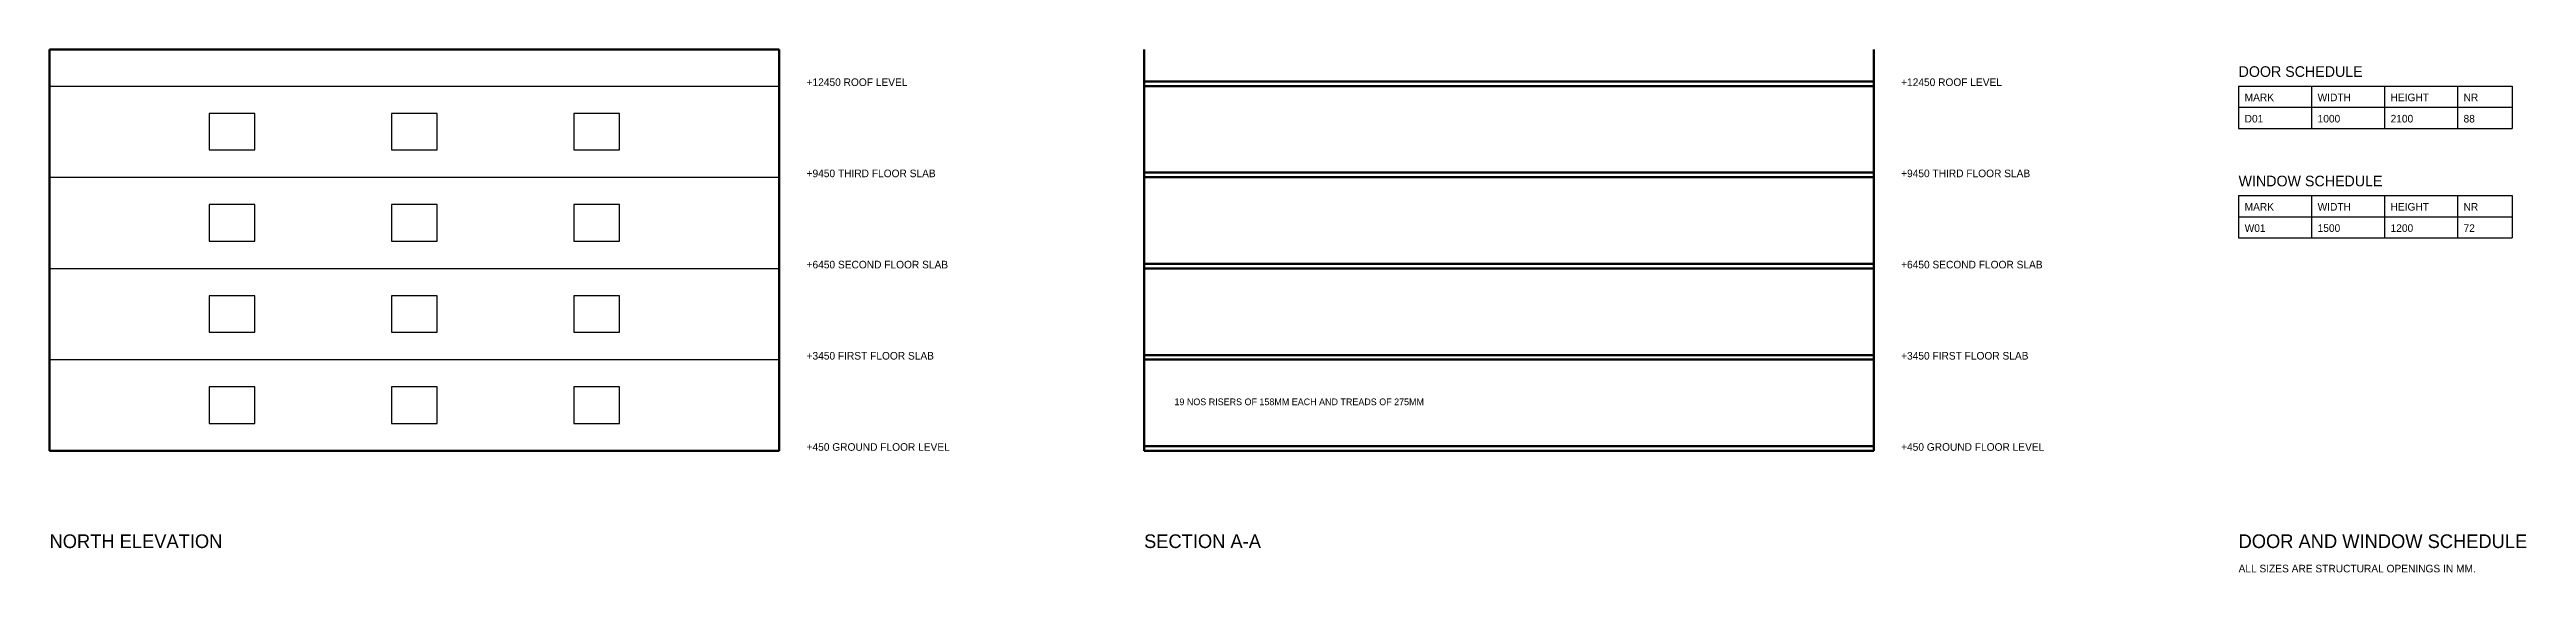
# Model space of a CAD drawing. Header units: millimetres. Extents: x -115 to 225469, y -4269 to 24653.
# Drawn here: x 144000 to 225469, y -4004 to 13200 of the extents above; entities that cross this region are included whole.
import ezdxf

# ---------------------------------------------------------------- set-up
doc = ezdxf.new("R2010")
doc.units = ezdxf.units.MM
doc.layers.get('0').update_dxf_attribs({"color": 1, "linetype": 'CONTINUOUS'})
for name, color, linetype in [('TEXT', 6, 'CONTINUOUS'), ('WALL', 4, 'CONTINUOUS'), ('WIND', 2, 'CONTINUOUS')]:
    doc.layers.add(name, color=color, linetype=linetype)

msp = doc.modelspace()

# ---------------------------------------------------------------- texts
at = {"layer": 'TEXT'}
for s, height, p in [('+12450 ROOF LEVEL', 250, (168900, 12000)), ('+12450 ROOF LEVEL', 250, (204900, 12000)), ('DOOR SCHEDULE', 350, (216000, 12300)), ('MARK', 250, (216200, 11500)), ('WIDTH', 250, (218600, 11500)), ('HEIGHT', 250, (221000, 11500)), ('NR', 250, (223400, 11500)), ('D01', 250, (216200, 10800)), ('1000', 250, (218600, 10800)), ('2100', 250, (221000, 10800)), ('88', 250, (223400, 10800)), ('+9450 THIRD FLOOR SLAB', 250, (168900, 9000)), ('+9450 THIRD FLOOR SLAB', 250, (204900, 9000)), ('WINDOW SCHEDULE', 350, (216000, 8700)), ('MARK', 250, (216200, 7900)), ('WIDTH', 250, (218600, 7900)), ('HEIGHT', 250, (221000, 7900)), ('NR', 250, (223400, 7900)), ('W01', 250, (216200, 7200)), ('1500', 250, (218600, 7200)), ('1200', 250, (221000, 7200)), ('72', 250, (223400, 7200)), ('+6450 SECOND FLOOR SLAB', 250, (168900, 6000)), ('+6450 SECOND FLOOR SLAB', 250, (204900, 6000)), ('+3450 FIRST FLOOR SLAB', 250, (168900, 3000)), ('+3450 FIRST FLOOR SLAB', 250, (204900, 3000)), ('19 NOS RISERS OF 158MM EACH AND TREADS OF 275MM', 220, (181000, 1500)), ('+450 GROUND FLOOR LEVEL', 250, (168900, 0)), ('+450 GROUND FLOOR LEVEL', 250, (204900, 0)), ('NORTH ELEVATION', 450, (144000, -3200)), ('SECTION A-A', 450, (180000, -3200)), ('DOOR AND WINDOW SCHEDULE', 450, (216000, -3200)), ('ALL SIZES ARE STRUCTURAL OPENINGS IN MM.', 250, (216000, -4000))]:
    msp.add_text(s, height=height, dxfattribs=at).set_placement(p)

# ---------------------------------------------------------------- linework, layer by layer
for p, q in [((216000, 12000), (225000, 12000)), ((216000, 12000), (216000, 10600)), ((218400, 12000), (218400, 10600)), ((220800, 12000), (220800, 10600)), ((223200, 12000), (223200, 10600)), ((225000, 12000), (225000, 10600)), ((216000, 11300), (225000, 11300)), ((216000, 10600), (225000, 10600)), ((216000, 8400), (225000, 8400)), ((216000, 8400), (216000, 7000)), ((218400, 8400), (218400, 7000)), ((220800, 8400), (220800, 7000)), ((223200, 8400), (223200, 7000)), ((225000, 8400), (225000, 7000)), ((216000, 7700), (225000, 7700)), ((216000, 7000), (225000, 7000))]:
    msp.add_line(p, q)
at = {"layer": 'WALL', "lineweight": 50}
for p, q in [((168000, 13200), (144000, 13200)), ((144000, 13200), (144000, 0)), ((168000, 0), (168000, 13200)), ((180000, 13200), (180000, 0)), ((204000, 0), (204000, 13200)), ((180000, 12150), (204000, 12150)), ((180000, 12000), (204000, 12000)), ((180000, 9150), (204000, 9150)), ((180000, 9000), (204000, 9000)), ((180000, 6150), (204000, 6150)), ((180000, 6000), (204000, 6000)), ((180000, 3150), (204000, 3150)), ((180000, 3000), (204000, 3000)), ((144000, 0), (168000, 0)), ((180000, 150), (204000, 150)), ((180000, 0), (204000, 0)), ((180000, 0), (204000, 0))]:
    msp.add_line(p, q, dxfattribs=at)
at = {"layer": 'WALL'}
for p, q in [((144000, 12000), (168000, 12000)), ((144000, 9000), (168000, 9000)), ((144000, 6000), (168000, 6000)), ((144000, 3000), (168000, 3000)), ((144000, 0), (168000, 0))]:
    msp.add_line(p, q, dxfattribs=at)
at = {"layer": 'WIND'}
for points in [[(149250, 9900), (150750, 9900), (150750, 11100), (149250, 11100)], [(155250, 9900), (156750, 9900), (156750, 11100), (155250, 11100)], [(161250, 9900), (162750, 9900), (162750, 11100), (161250, 11100)], [(149250, 6900), (150750, 6900), (150750, 8100), (149250, 8100)], [(155250, 6900), (156750, 6900), (156750, 8100), (155250, 8100)], [(161250, 6900), (162750, 6900), (162750, 8100), (161250, 8100)], [(149250, 3900), (150750, 3900), (150750, 5100), (149250, 5100)], [(155250, 3900), (156750, 3900), (156750, 5100), (155250, 5100)], [(161250, 3900), (162750, 3900), (162750, 5100), (161250, 5100)], [(149250, 900), (150750, 900), (150750, 2100), (149250, 2100)], [(155250, 900), (156750, 900), (156750, 2100), (155250, 2100)], [(161250, 900), (162750, 900), (162750, 2100), (161250, 2100)]]:
    msp.add_lwpolyline(points, close=True, dxfattribs=at)

msp.set_redraw_order([(e.dxf.handle, doc.entitydb.next_handle()) for e in msp.query("TEXT MTEXT ATTDEF DIMENSION ARC_DIMENSION")])  # texts and dimensions are drawn at this point

doc.saveas('drawing.dxf')
